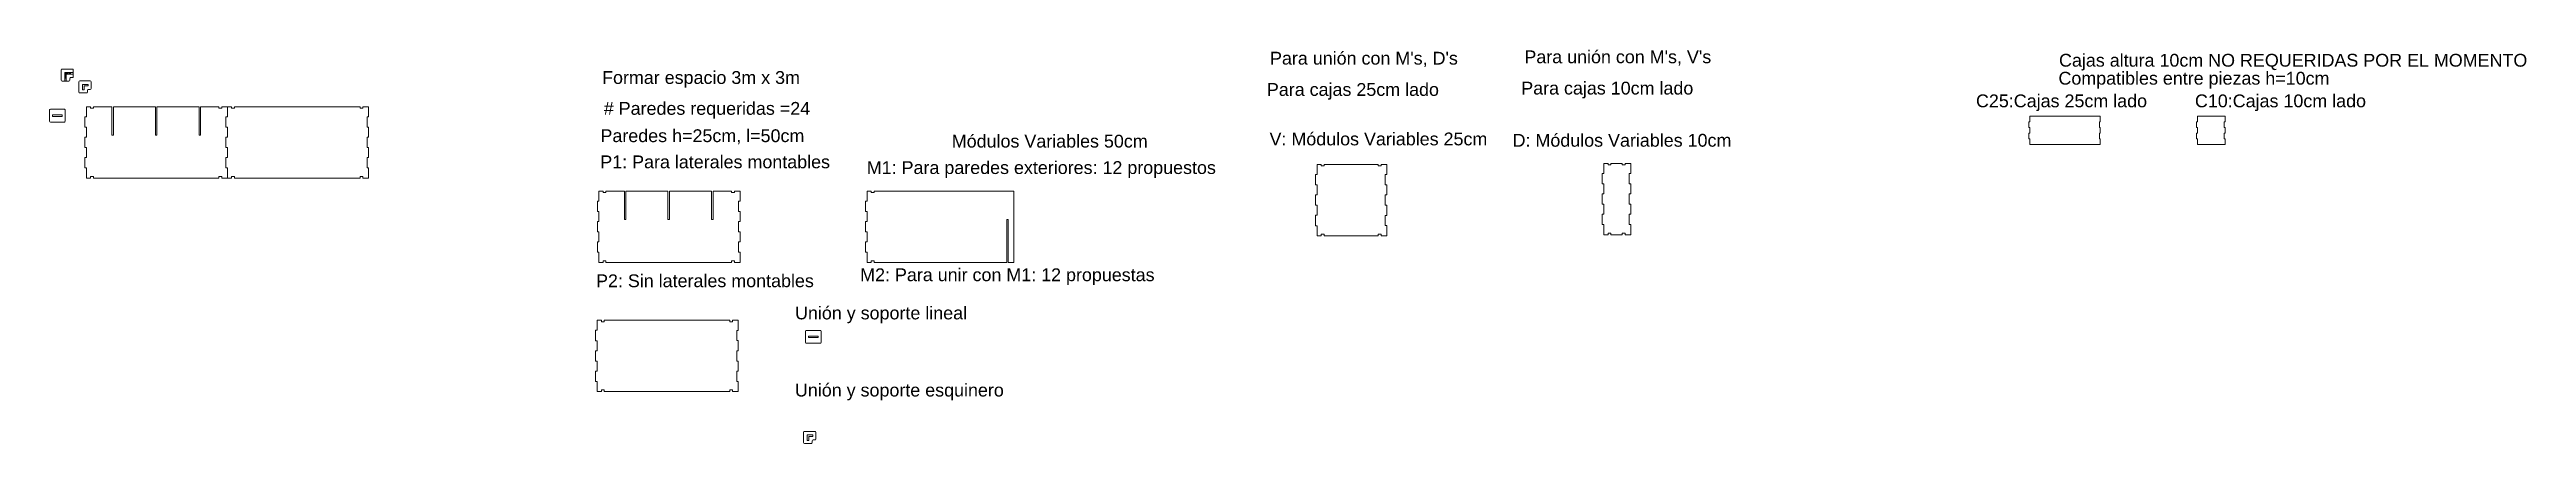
# Model space of a CAD drawing. Header units: millimetres. Extents: x 883 to 14654, y 5219 to 8318.
# Drawn here: x 883 to 9564, y 5219 to 6600 of the extents above; entities that cross this region are included whole.
import ezdxf

# ---------------------------------------------------------------- set-up
doc = ezdxf.new("R2010")
doc.units = ezdxf.units.MM
doc.header["$LTSCALE"] = 0.05
doc.linetypes.add('ACAD_ISO03W100', pattern=[30, 12, -18])
doc.layers.add('Corte', color=1, linetype='Continuous', lineweight=5)
doc.styles.get("Standard").update_dxf_attribs({"font": 'arial.ttf'})

msp = doc.modelspace()

# ---------------------------------------------------------------- texts
at = {"layer": 'Corte', "color": 1, "linetype": 'Continuous', "lineweight": 5}
for s, p in [("Para unión con M's, V's", (6051.637, 6551.937)), ('Formar espacio 3m x 3m', (2819.326, 6479.412)), ("Para unión con M's, D's", (5160.189, 6547.137)), ('Para cajas 25cm lado', (5149.218, 6437.475)), ('Para cajas 10cm lado', (6040.667, 6442.275)), ('# Paredes requeridas =24', (2825.177, 6371.212)), ('Paredes h=25cm, l=50cm', (2813.638, 6275.45)), ('Módulos Variables 50cm', (4044.878, 6256.374)), (' V: Módulos Variables 25cm', (5141.07, 6264.081)), ('D: Módulos Variables 10cm', (6010.301, 6259.372)), ('P1: Para laterales montables', (2812.994, 6183.772)), ('M1: Para paredes exteriores: 12 propuestos', (3747.016, 6163.689)), ('M2: Para unir con M1: 12 propuestas', (3723.814, 5787.928)), ('P2: Sin laterales montables', (2798.103, 5766.932)), ('Unión y soporte lineal', (3495.525, 5654.057)), ('Unión y soporte esquinero', (3495.174, 5383.704))]:
    msp.add_text(s, height=44.89215, dxfattribs=at).set_placement(p)
at = {"layer": 'Corte', "color": 3, "linetype": 'Continuous', "lineweight": 5}
for s, p in [('Compatibles entre piezas h=10cm', (7923.375, 6476.902)), ('Cajas altura 10cm NO REQUERIDAS POR EL MOMENTO', (7925.402, 6539.914)), ('C25:Cajas 25cm lado', (7634.337, 6397.538)), ('C10:Cajas 10cm lado', (8401.7, 6397.538))]:
    msp.add_text(s, height=44.89215, dxfattribs=at).set_placement(p)

# ---------------------------------------------------------------- hatches: boundary and pattern name
at = {"layer": 'Corte', "linetype": 'Continuous', "lineweight": 5}
h = msp.add_hatch(dxfattribs=at)
h.set_pattern_fill('HONEY', color=1)
h.paths.add_polyline_path([(941.434, 6513.833), (935.934, 6513.833), (935.934, 6499.333), (941.434, 6499.333)])
h.paths.add_polyline_path([(941.434, 6519.333), (935.934, 6519.333), (935.934, 6513.833), (941.434, 6513.833)])
h.paths.add_polyline_path([(955.934, 6519.333), (941.434, 6519.333), (941.434, 6513.833), (955.934, 6513.833)])

# ---------------------------------------------------------------- linework, layer by layer
at = {"layer": 'Corte', "color": 3, "linetype": 'Continuous', "lineweight": 5}
for p, q in [((923.684, 6492.133), (923.684, 6528.583)), ((963.134, 6531.583), (926.684, 6531.583)), ((936.034, 6499.533), (936.034, 6519.233)), ((936.034, 6519.233), (941.334, 6519.233)), ((941.334, 6519.233), (955.734, 6519.233)), ((941.334, 6499.533), (941.334, 6513.933)), ((955.734, 6513.933), (941.334, 6513.933)), ((955.734, 6519.233), (955.734, 6513.933)), ((966.134, 6516.583), (966.134, 6528.583)), ((966.134, 6516.583), (966.134, 6504.583)), ((938.684, 6489.133), (926.684, 6489.133)), ((941.334, 6499.533), (936.034, 6499.533)), ((938.684, 6489.133), (950.684, 6489.133)), ((953.684, 6492.133), (953.684, 6498.583)), ((963.134, 6501.583), (956.684, 6501.583)), ((7822.836, 6346.91), (7819.836, 6346.91)), ((7819.836, 6346.91), (7819.836, 6326.51)), ((8069.836, 6366.71), (7822.836, 6366.71)), ((7822.836, 6366.71), (7822.836, 6346.91)), ((8069.836, 6346.71), (8066.836, 6346.71)), ((8066.836, 6346.71), (8066.836, 6326.71)), ((8069.836, 6366.71), (8069.836, 6346.71)), ((8410.603, 6346.926), (8407.603, 6346.926)), ((8407.603, 6346.926), (8407.603, 6326.526)), ((8410.603, 6366.726), (8410.603, 6346.926)), ((8507.603, 6366.726), (8410.603, 6366.726)), ((8507.603, 6346.726), (8504.603, 6346.726)), ((8504.603, 6346.726), (8504.603, 6326.726)), ((8507.603, 6366.726), (8507.603, 6346.726)), ((7819.836, 6326.51), (7822.836, 6326.51)), ((7822.836, 6306.91), (7819.836, 6306.91)), ((7819.836, 6306.91), (7819.836, 6286.51)), ((7819.836, 6286.51), (7822.836, 6286.51)), ((7822.836, 6326.51), (7822.836, 6306.91)), ((7822.836, 6286.51), (7822.836, 6266.71)), ((7822.836, 6266.71), (8069.836, 6266.71)), ((8066.836, 6326.71), (8069.836, 6326.71)), ((8069.836, 6306.71), (8066.836, 6306.71)), ((8066.836, 6306.71), (8066.836, 6286.71)), ((8066.836, 6286.71), (8069.836, 6286.71)), ((8069.836, 6326.71), (8069.836, 6306.71)), ((8069.836, 6286.71), (8069.836, 6266.71)), ((8407.603, 6326.526), (8410.603, 6326.526)), ((8410.603, 6306.926), (8407.603, 6306.926)), ((8407.603, 6306.926), (8407.603, 6286.526)), ((8407.603, 6286.526), (8410.603, 6286.526)), ((8410.603, 6326.526), (8410.603, 6306.926)), ((8410.603, 6286.526), (8410.603, 6266.726)), ((8410.603, 6266.726), (8507.603, 6266.726)), ((8504.603, 6326.726), (8507.603, 6326.726)), ((8507.603, 6306.726), (8504.603, 6306.726)), ((8504.603, 6306.726), (8504.603, 6286.726)), ((8504.603, 6286.726), (8507.603, 6286.726)), ((8507.603, 6326.726), (8507.603, 6306.726)), ((8507.603, 6286.726), (8507.603, 6266.726))]:
    msp.add_line(p, q, dxfattribs=at)
at = {"layer": 'Corte', "color": 1, "linetype": 'Continuous', "lineweight": 5}
for p, q in [((935.934, 6519.333), (935.934, 6499.333)), ((935.934, 6519.333), (935.934, 6513.833)), ((935.934, 6519.333), (955.934, 6519.333)), ((941.434, 6513.833), (941.434, 6519.333)), ((941.434, 6499.333), (941.434, 6513.833)), ((955.934, 6513.833), (941.434, 6513.833)), ((955.934, 6519.333), (955.934, 6513.833)), ((965.934, 6519.333), (955.934, 6519.333)), ((955.934, 6513.833), (965.934, 6513.833)), ((965.934, 6513.833), (965.934, 6519.333)), ((935.934, 6499.333), (941.434, 6499.333)), ((935.934, 6499.333), (935.934, 6489.333)), ((935.934, 6489.333), (941.434, 6489.333)), ((941.434, 6489.333), (941.434, 6499.333)), ((985.998, 6450.837), (985.998, 6487.287)), ((1025.448, 6490.287), (988.998, 6490.287)), ((1000.998, 6447.837), (988.998, 6447.837)), ((998.348, 6458.237), (998.348, 6477.937)), ((998.348, 6477.937), (1003.648, 6477.937)), ((1003.648, 6458.237), (998.348, 6458.237)), ((1000.998, 6447.837), (1012.998, 6447.837)), ((1003.648, 6477.937), (1018.048, 6477.937)), ((1003.648, 6458.237), (1003.648, 6472.637)), ((1018.048, 6472.637), (1003.648, 6472.637)), ((1015.998, 6450.837), (1015.998, 6457.287)), ((1018.048, 6477.937), (1018.048, 6472.637)), ((1025.448, 6460.287), (1018.998, 6460.287)), ((1028.448, 6475.287), (1028.448, 6487.287)), ((1028.448, 6475.287), (1028.448, 6463.287)), ((882.833, 6368.426), (882.833, 6388.076)), ((882.833, 6368.426), (882.833, 6348.776)), ((885.833, 6391.076), (934.733, 6391.076)), ((885.833, 6345.776), (934.733, 6345.776)), ((927.333, 6371.076), (893.233, 6371.076)), ((893.233, 6371.076), (893.233, 6365.776)), ((893.233, 6365.776), (927.333, 6365.776)), ((927.333, 6365.776), (927.333, 6371.076)), ((937.733, 6368.426), (937.733, 6388.076)), ((937.733, 6368.426), (937.733, 6348.776)), ((1012.074, 6364.266), (1006.574, 6364.266)), ((1006.574, 6364.266), (1006.574, 6327.866)), ((1012.074, 6399.566), (1026.574, 6399.566)), ((1012.074, 6399.566), (1012.074, 6364.266)), ((1026.574, 6399.566), (1026.574, 6394.166)), ((1026.574, 6394.166), (1036.574, 6394.166)), ((1036.574, 6399.566), (1101.124, 6399.566)), ((1036.574, 6394.166), (1036.574, 6399.566)), ((1101.124, 6299.566), (1101.124, 6399.566)), ((1106.424, 6399.566), (1253.924, 6399.566)), ((1106.424, 6299.566), (1106.424, 6399.566)), ((1253.924, 6299.566), (1253.924, 6399.566)), ((1259.224, 6399.566), (1406.724, 6399.566)), ((1259.224, 6299.566), (1259.224, 6399.566)), ((1406.724, 6299.566), (1406.724, 6399.566)), ((1412.024, 6399.566), (1476.574, 6399.566)), ((1412.024, 6299.566), (1412.024, 6399.566)), ((1476.574, 6394.166), (1476.574, 6399.566)), ((1486.574, 6394.166), (1476.574, 6394.166)), ((1486.574, 6399.566), (1506.574, 6399.566)), ((1506.574, 6399.566), (1486.574, 6399.566)), ((1486.574, 6399.566), (1486.574, 6394.166)), ((1506.574, 6364.266), (1501.074, 6364.266)), ((1501.074, 6364.266), (1501.074, 6327.866)), ((1501.074, 6328.066), (1501.074, 6364.066)), ((1501.074, 6364.066), (1506.574, 6364.066)), ((1506.574, 6364.066), (1506.574, 6399.566)), ((1506.574, 6399.566), (1506.574, 6364.266)), ((1506.574, 6399.566), (1521.074, 6399.566)), ((1521.074, 6399.566), (1521.074, 6394.166)), ((1521.074, 6394.166), (1531.074, 6394.166)), ((1531.074, 6399.566), (1971.074, 6399.566)), ((1531.074, 6394.166), (1531.074, 6399.566)), ((1971.074, 6394.166), (1971.074, 6399.566)), ((1981.074, 6394.166), (1971.074, 6394.166)), ((1981.074, 6399.566), (2001.074, 6399.566)), ((1981.074, 6399.566), (1981.074, 6394.166)), ((1995.574, 6328.066), (1995.574, 6364.066)), ((1995.574, 6364.066), (2001.074, 6364.066)), ((2001.074, 6364.066), (2001.074, 6399.566)), ((1006.574, 6327.866), (1012.074, 6327.866)), ((1012.074, 6292.766), (1006.574, 6292.766)), ((1006.574, 6292.766), (1006.574, 6256.366)), ((1006.574, 6256.366), (1012.074, 6256.366)), ((1012.074, 6327.866), (1012.074, 6292.766)), ((1012.074, 6256.366), (1012.074, 6221.266)), ((1106.424, 6299.566), (1101.124, 6299.566)), ((1259.224, 6299.566), (1253.924, 6299.566)), ((1412.024, 6299.566), (1406.724, 6299.566)), ((1506.574, 6328.066), (1501.074, 6328.066)), ((1501.074, 6327.866), (1506.574, 6327.866)), ((1506.574, 6292.766), (1501.074, 6292.766)), ((1501.074, 6292.766), (1501.074, 6256.366)), ((1501.074, 6256.566), (1501.074, 6292.566)), ((1501.074, 6292.566), (1506.574, 6292.566)), ((1506.574, 6256.566), (1501.074, 6256.566)), ((1501.074, 6256.366), (1506.574, 6256.366)), ((1506.574, 6292.566), (1506.574, 6328.066)), ((1506.574, 6327.866), (1506.574, 6292.766)), ((1506.574, 6221.066), (1506.574, 6256.566)), ((1506.574, 6256.366), (1506.574, 6221.266)), ((2001.074, 6328.066), (1995.574, 6328.066)), ((1995.574, 6256.566), (1995.574, 6292.566)), ((1995.574, 6292.566), (2001.074, 6292.566)), ((2001.074, 6256.566), (1995.574, 6256.566)), ((2001.074, 6292.566), (2001.074, 6328.066)), ((2001.074, 6221.066), (2001.074, 6256.566)), ((1006.574, 6184.866), (1006.574, 6221.266)), ((1006.574, 6221.266), (1012.074, 6221.266)), ((1012.074, 6184.866), (1006.574, 6184.866)), ((1012.074, 6149.566), (1012.074, 6184.866)), ((1501.074, 6184.866), (1501.074, 6221.266)), ((1501.074, 6221.266), (1506.574, 6221.266)), ((1501.074, 6185.066), (1501.074, 6221.066)), ((1501.074, 6221.066), (1506.574, 6221.066)), ((1506.574, 6185.066), (1501.074, 6185.066)), ((1506.574, 6184.866), (1501.074, 6184.866)), ((1506.574, 6149.566), (1506.574, 6185.066)), ((1506.574, 6149.566), (1506.574, 6184.866)), ((1995.574, 6185.066), (1995.574, 6221.066)), ((1995.574, 6221.066), (2001.074, 6221.066)), ((2001.074, 6185.066), (1995.574, 6185.066)), ((2001.074, 6149.566), (2001.074, 6185.066)), ((5325.251, 6197.202), (5325.251, 6161.902)), ((5325.251, 6197.202), (5339.751, 6197.202)), ((5339.751, 6197.202), (5339.751, 6191.802)), ((5339.751, 6191.802), (5349.751, 6191.802)), ((5349.751, 6191.802), (5349.751, 6197.202)), ((5349.751, 6197.202), (5539.751, 6197.202)), ((5539.751, 6191.802), (5539.751, 6197.202)), ((5549.751, 6191.802), (5539.751, 6191.802)), ((5549.751, 6197.202), (5569.751, 6197.202)), ((5549.751, 6197.202), (5549.751, 6191.802)), ((5569.751, 6161.702), (5569.751, 6197.202)), ((6330.332, 6165.572), (6324.832, 6165.572)), ((6324.832, 6165.572), (6324.832, 6129.172)), ((6330.332, 6200.872), (6330.332, 6165.572)), ((6330.332, 6200.872), (6344.832, 6200.872)), ((6344.832, 6200.872), (6344.832, 6195.472)), ((6344.832, 6195.472), (6354.832, 6195.472)), ((6354.832, 6195.472), (6354.832, 6200.872)), ((6354.832, 6200.872), (6394.832, 6200.872)), ((6394.832, 6195.472), (6394.832, 6200.872)), ((6404.832, 6195.472), (6394.832, 6195.472)), ((6404.832, 6200.872), (6424.832, 6200.872)), ((6404.832, 6200.872), (6404.832, 6195.472)), ((6419.332, 6129.372), (6419.332, 6165.372)), ((6419.332, 6165.372), (6424.832, 6165.372)), ((6424.832, 6165.372), (6424.832, 6200.872)), ((1012.074, 6149.566), (1026.574, 6149.566)), ((1026.574, 6149.566), (1026.574, 6154.966)), ((1026.574, 6154.966), (1036.574, 6154.966)), ((1036.574, 6154.966), (1036.574, 6149.566)), ((1036.574, 6149.566), (1476.574, 6149.566)), ((1486.574, 6154.966), (1476.574, 6154.966)), ((1476.574, 6154.966), (1476.574, 6149.566)), ((1486.574, 6149.566), (1486.574, 6154.966)), ((1486.574, 6149.566), (1506.574, 6149.566)), ((1506.574, 6149.566), (1521.074, 6149.566)), ((1521.074, 6149.566), (1521.074, 6154.966)), ((1521.074, 6154.966), (1531.074, 6154.966)), ((1531.074, 6154.966), (1531.074, 6149.566)), ((1531.074, 6149.566), (1971.074, 6149.566)), ((1981.074, 6154.966), (1971.074, 6154.966)), ((1971.074, 6154.966), (1971.074, 6149.566)), ((1981.074, 6149.566), (1981.074, 6154.966)), ((1981.074, 6149.566), (2001.074, 6149.566)), ((2808.399, 6103.937), (2822.899, 6103.937)), ((2808.399, 6103.937), (2808.399, 6068.637)), ((2822.899, 6103.937), (2822.899, 6098.537)), ((2822.899, 6098.537), (2832.899, 6098.537)), ((2832.899, 6098.537), (2832.899, 6103.937)), ((2832.899, 6103.937), (2897.449, 6103.937)), ((2897.449, 6003.937), (2897.449, 6103.937)), ((2902.749, 6103.937), (3050.249, 6103.937)), ((2902.749, 6003.937), (2902.749, 6103.937)), ((3050.249, 6003.937), (3050.249, 6103.937)), ((3055.549, 6103.937), (3203.049, 6103.937)), ((3055.549, 6003.937), (3055.549, 6103.937)), ((3203.049, 6003.937), (3203.049, 6103.937)), ((3208.349, 6103.937), (3272.899, 6103.937)), ((3208.349, 6003.937), (3208.349, 6103.937)), ((3272.899, 6098.537), (3272.899, 6103.937)), ((3282.899, 6098.537), (3272.899, 6098.537)), ((3302.899, 6103.937), (3282.899, 6103.937)), ((3282.899, 6103.937), (3282.899, 6098.537)), ((3282.899, 6103.937), (3302.899, 6103.937)), ((3302.899, 6068.437), (3302.899, 6103.937)), ((3748.329, 6103.937), (3748.329, 6068.637)), ((3748.329, 6103.937), (3762.829, 6103.937)), ((3762.829, 6103.937), (3762.829, 6098.537)), ((3762.829, 6098.537), (3772.829, 6098.537)), ((3772.829, 6098.537), (3772.829, 6103.937)), ((3772.829, 6103.937), (4262.829, 6103.937)), ((4262.829, 5853.937), (4262.829, 6103.937)), ((5325.251, 6161.902), (5319.751, 6161.902)), ((5319.751, 6161.902), (5319.751, 6125.502)), ((5319.751, 6125.502), (5325.251, 6125.502)), ((5325.251, 6090.402), (5319.751, 6090.402)), ((5319.751, 6090.402), (5319.751, 6054.002)), ((5325.251, 6125.502), (5325.251, 6090.402)), ((5564.251, 6125.702), (5564.251, 6161.702)), ((5564.251, 6161.702), (5569.751, 6161.702)), ((5569.751, 6125.702), (5564.251, 6125.702)), ((5564.251, 6054.202), (5564.251, 6090.202)), ((5564.251, 6090.202), (5569.751, 6090.202)), ((5569.751, 6090.202), (5569.751, 6125.702)), ((6324.832, 6129.172), (6330.332, 6129.172)), ((6330.332, 6094.072), (6324.832, 6094.072)), ((6324.832, 6094.072), (6324.832, 6057.672)), ((6330.332, 6129.172), (6330.332, 6094.072)), ((6424.832, 6129.372), (6419.332, 6129.372)), ((6419.332, 6057.872), (6419.332, 6093.872)), ((6419.332, 6093.872), (6424.832, 6093.872)), ((6424.832, 6093.872), (6424.832, 6129.372)), ((2808.399, 6068.637), (2802.899, 6068.637)), ((2802.899, 6068.637), (2802.899, 6032.237)), ((2802.899, 6032.237), (2808.399, 6032.237)), ((2808.399, 5997.137), (2802.899, 5997.137)), ((2802.899, 5997.137), (2802.899, 5960.737)), ((2808.399, 6032.237), (2808.399, 5997.137)), ((2902.749, 6003.937), (2897.449, 6003.937)), ((3055.549, 6003.937), (3050.249, 6003.937)), ((3208.349, 6003.937), (3203.049, 6003.937)), ((3297.399, 6032.437), (3297.399, 6068.437)), ((3297.399, 6068.437), (3302.899, 6068.437)), ((3302.899, 6032.437), (3297.399, 6032.437)), ((3297.399, 5960.937), (3297.399, 5996.937)), ((3297.399, 5996.937), (3302.899, 5996.937)), ((3302.899, 5996.937), (3302.899, 6032.437)), ((3748.329, 6068.637), (3742.829, 6068.637)), ((3742.829, 6068.637), (3742.829, 6032.237)), ((3742.829, 6032.237), (3748.329, 6032.237)), ((3748.329, 5997.137), (3742.829, 5997.137)), ((3742.829, 5997.137), (3742.829, 5960.737)), ((3748.329, 6032.237), (3748.329, 5997.137)), ((4237.529, 5853.937), (4237.529, 6003.937)), ((4237.529, 6003.937), (4242.829, 6003.937)), ((4242.829, 6003.937), (4242.829, 5853.937)), ((5319.751, 6054.002), (5325.251, 6054.002)), ((5319.751, 5982.502), (5319.751, 6018.902)), ((5319.751, 6018.902), (5325.251, 6018.902)), ((5325.251, 6054.002), (5325.251, 6018.902)), ((5569.751, 6054.202), (5564.251, 6054.202)), ((5564.251, 5982.702), (5564.251, 6018.702)), ((5564.251, 6018.702), (5569.751, 6018.702)), ((5569.751, 6018.702), (5569.751, 6054.202)), ((6324.832, 6057.672), (6330.332, 6057.672)), ((6324.832, 5986.172), (6324.832, 6022.572)), ((6324.832, 6022.572), (6330.332, 6022.572)), ((6330.332, 6057.672), (6330.332, 6022.572)), ((6424.832, 6057.872), (6419.332, 6057.872)), ((6419.332, 5986.372), (6419.332, 6022.372)), ((6419.332, 6022.372), (6424.832, 6022.372)), ((6424.832, 6022.372), (6424.832, 6057.872)), ((2802.899, 5960.737), (2808.399, 5960.737)), ((2802.899, 5889.237), (2802.899, 5925.637)), ((2802.899, 5925.637), (2808.399, 5925.637)), ((2808.399, 5960.737), (2808.399, 5925.637)), ((3302.899, 5960.937), (3297.399, 5960.937)), ((3297.399, 5889.437), (3297.399, 5925.437)), ((3297.399, 5925.437), (3302.899, 5925.437)), ((3302.899, 5925.437), (3302.899, 5960.937)), ((3742.829, 5960.737), (3748.329, 5960.737)), ((3742.829, 5889.237), (3742.829, 5925.637)), ((3742.829, 5925.637), (3748.329, 5925.637)), ((3748.329, 5960.737), (3748.329, 5925.637)), ((5325.251, 5982.502), (5319.751, 5982.502)), ((5325.251, 5947.202), (5325.251, 5982.502)), ((5325.251, 5947.202), (5339.751, 5947.202)), ((5339.751, 5947.202), (5339.751, 5952.602)), ((5339.751, 5952.602), (5349.751, 5952.602)), ((5349.751, 5952.602), (5349.751, 5947.202)), ((5349.751, 5947.202), (5539.751, 5947.202)), ((5549.751, 5952.602), (5539.751, 5952.602)), ((5539.751, 5952.602), (5539.751, 5947.202)), ((5549.751, 5947.202), (5549.751, 5952.602)), ((5549.751, 5947.202), (5569.751, 5947.202)), ((5569.751, 5982.702), (5564.251, 5982.702)), ((5569.751, 5947.202), (5569.751, 5982.702)), ((6330.332, 5986.172), (6324.832, 5986.172)), ((6330.332, 5950.872), (6330.332, 5986.172)), ((6330.332, 5950.872), (6344.832, 5950.872)), ((6344.832, 5950.872), (6344.832, 5956.272)), ((6344.832, 5956.272), (6354.832, 5956.272)), ((6354.832, 5956.272), (6354.832, 5950.872)), ((6354.832, 5950.872), (6394.832, 5950.872)), ((6404.832, 5956.272), (6394.832, 5956.272)), ((6394.832, 5956.272), (6394.832, 5950.872)), ((6404.832, 5950.872), (6404.832, 5956.272)), ((6404.832, 5950.872), (6424.832, 5950.872)), ((6424.832, 5986.372), (6419.332, 5986.372)), ((6424.832, 5950.872), (6424.832, 5986.372)), ((2808.399, 5889.237), (2802.899, 5889.237)), ((2808.399, 5853.937), (2808.399, 5889.237)), ((2808.399, 5853.937), (2822.899, 5853.937)), ((2822.899, 5853.937), (2822.899, 5859.337)), ((2822.899, 5859.337), (2832.899, 5859.337)), ((2832.899, 5859.337), (2832.899, 5853.937)), ((2832.899, 5853.937), (3272.899, 5853.937)), ((3282.899, 5859.337), (3272.899, 5859.337)), ((3272.899, 5859.337), (3272.899, 5853.937)), ((3282.899, 5853.937), (3282.899, 5859.337)), ((3282.899, 5853.937), (3302.899, 5853.937)), ((3302.899, 5889.437), (3297.399, 5889.437)), ((3302.899, 5853.937), (3302.899, 5889.437)), ((3748.329, 5889.237), (3742.829, 5889.237)), ((3748.329, 5853.937), (3748.329, 5889.237)), ((3748.329, 5853.937), (3762.829, 5853.937)), ((3762.829, 5853.937), (3762.829, 5859.337)), ((3762.829, 5859.337), (3772.829, 5859.337)), ((3772.829, 5859.337), (3772.829, 5853.937)), ((3772.829, 5853.937), (4237.529, 5853.937)), ((4242.829, 5853.937), (4262.829, 5853.937)), ((2802.261, 5651.089), (2802.261, 5615.789)), ((2802.261, 5651.089), (2816.761, 5651.089)), ((2816.761, 5651.089), (2816.761, 5645.689)), ((2816.761, 5645.689), (2826.761, 5645.689)), ((2826.761, 5651.089), (3266.761, 5651.089)), ((2826.761, 5645.689), (2826.761, 5651.089)), ((3266.761, 5645.689), (3266.761, 5651.089)), ((3276.761, 5645.689), (3266.761, 5645.689)), ((3276.761, 5651.089), (3296.761, 5651.089)), ((3276.761, 5651.089), (3276.761, 5645.689)), ((3296.761, 5615.589), (3296.761, 5651.089)), ((2802.261, 5615.789), (2796.761, 5615.789)), ((2796.761, 5615.789), (2796.761, 5579.389)), ((2796.761, 5579.389), (2802.261, 5579.389)), ((2802.261, 5579.389), (2802.261, 5544.289)), ((3291.261, 5579.589), (3291.261, 5615.589)), ((3291.261, 5615.589), (3296.761, 5615.589)), ((3296.761, 5579.589), (3291.261, 5579.589)), ((3296.761, 5544.089), (3296.761, 5579.589)), ((3532.336, 5592.789), (3532.336, 5612.439)), ((3532.336, 5592.789), (3532.336, 5573.139)), ((3535.336, 5615.439), (3584.236, 5615.439)), ((3535.336, 5570.139), (3584.236, 5570.139)), ((3576.836, 5595.439), (3542.736, 5595.439)), ((3542.736, 5595.439), (3542.736, 5590.139)), ((3542.736, 5590.139), (3576.836, 5590.139)), ((3576.836, 5590.139), (3576.836, 5595.439)), ((3587.236, 5592.789), (3587.236, 5612.439)), ((3587.236, 5592.789), (3587.236, 5573.139)), ((2802.261, 5544.289), (2796.761, 5544.289)), ((2796.761, 5544.289), (2796.761, 5507.889)), ((2796.761, 5507.889), (2802.261, 5507.889)), ((2796.761, 5436.389), (2796.761, 5472.789)), ((2796.761, 5472.789), (2802.261, 5472.789)), ((2802.261, 5507.889), (2802.261, 5472.789)), ((3291.261, 5508.089), (3291.261, 5544.089)), ((3291.261, 5544.089), (3296.761, 5544.089)), ((3296.761, 5508.089), (3291.261, 5508.089)), ((3291.261, 5436.589), (3291.261, 5472.589)), ((3291.261, 5472.589), (3296.761, 5472.589)), ((3296.761, 5472.589), (3296.761, 5508.089)), ((2802.261, 5436.389), (2796.761, 5436.389)), ((2802.261, 5401.089), (2802.261, 5436.389)), ((2802.261, 5401.089), (2816.761, 5401.089)), ((2816.761, 5401.089), (2816.761, 5406.489)), ((2816.761, 5406.489), (2826.761, 5406.489)), ((2826.761, 5406.489), (2826.761, 5401.089)), ((2826.761, 5401.089), (3266.761, 5401.089)), ((3276.761, 5406.489), (3266.761, 5406.489)), ((3266.761, 5406.489), (3266.761, 5401.089)), ((3276.761, 5401.089), (3276.761, 5406.489)), ((3276.761, 5401.089), (3296.761, 5401.089)), ((3296.761, 5436.589), (3291.261, 5436.589)), ((3296.761, 5401.089), (3296.761, 5436.589)), ((3525.69, 5222.037), (3525.69, 5258.487)), ((3565.14, 5261.487), (3528.69, 5261.487)), ((3540.69, 5219.037), (3528.69, 5219.037)), ((3538.04, 5229.437), (3538.04, 5249.137)), ((3538.04, 5249.137), (3543.34, 5249.137)), ((3543.34, 5229.437), (3538.04, 5229.437)), ((3540.69, 5219.037), (3552.69, 5219.037)), ((3543.34, 5249.137), (3557.74, 5249.137)), ((3543.34, 5229.437), (3543.34, 5243.837)), ((3557.74, 5243.837), (3543.34, 5243.837)), ((3555.69, 5222.037), (3555.69, 5228.487)), ((3557.74, 5249.137), (3557.74, 5243.837)), ((3565.14, 5231.487), (3558.69, 5231.487)), ((3568.14, 5246.487), (3568.14, 5258.487)), ((3568.14, 5246.487), (3568.14, 5234.487))]:
    msp.add_line(p, q, dxfattribs=at)
at = {"layer": 'Corte', "color": 2, "linetype": 'Continuous', "lineweight": 5}
for p, q in [((935.934, 6519.333), (941.434, 6513.833)), ((936.034, 6519.233), (941.334, 6513.933)), ((936.034, 6519.233), (941.334, 6513.933))]:
    msp.add_line(p, q, dxfattribs=at)
at = {"layer": 'Corte', "color": 1, "linetype": 'ACAD_ISO03W100', "lineweight": 5}
msp.add_line((941.434, 6513.833), (935.934, 6513.833), dxfattribs=at)
at = {"layer": 'Corte', "color": 3, "linetype": 'Continuous', "lineweight": 5}
for centre, start, end in [((926.684, 6528.583), 90, 180), ((963.134, 6528.583), 0, 90), ((926.684, 6492.133), 180, 270), ((950.684, 6492.133), 270, 0), ((956.684, 6498.583), 90, 180), ((963.134, 6504.583), 270, 0)]:
    msp.add_arc(centre, 3, start, end, dxfattribs=at)
at = {"layer": 'Corte', "color": 1, "linetype": 'Continuous', "lineweight": 5}
for centre, start, end in [((988.998, 6487.287), 90, 180), ((988.998, 6450.837), 180, 270), ((1012.998, 6450.837), 270, 0), ((1018.998, 6457.287), 90, 180), ((1025.448, 6487.287), 0, 90), ((1025.448, 6463.287), 270, 0), ((885.833, 6388.076), 90, 180), ((885.833, 6348.776), 180, 270), ((934.733, 6388.076), 0, 90), ((934.733, 6348.776), 270, 0), ((3535.336, 5612.439), 90, 180), ((3535.336, 5573.139), 180, 270), ((3584.236, 5612.439), 0, 90), ((3584.236, 5573.139), 270, 0), ((3528.69, 5258.487), 90, 180), ((3528.69, 5222.037), 180, 270), ((3552.69, 5222.037), 270, 0), ((3558.69, 5228.487), 90, 180), ((3565.14, 5258.487), 0, 90), ((3565.14, 5234.487), 270, 0)]:
    msp.add_arc(centre, 3, start, end, dxfattribs=at)

msp.set_redraw_order([(e.dxf.handle, doc.entitydb.next_handle()) for e in msp.query("TEXT MTEXT ATTDEF DIMENSION ARC_DIMENSION")])  # texts and dimensions are drawn at this point

doc.saveas('drawing.dxf')
